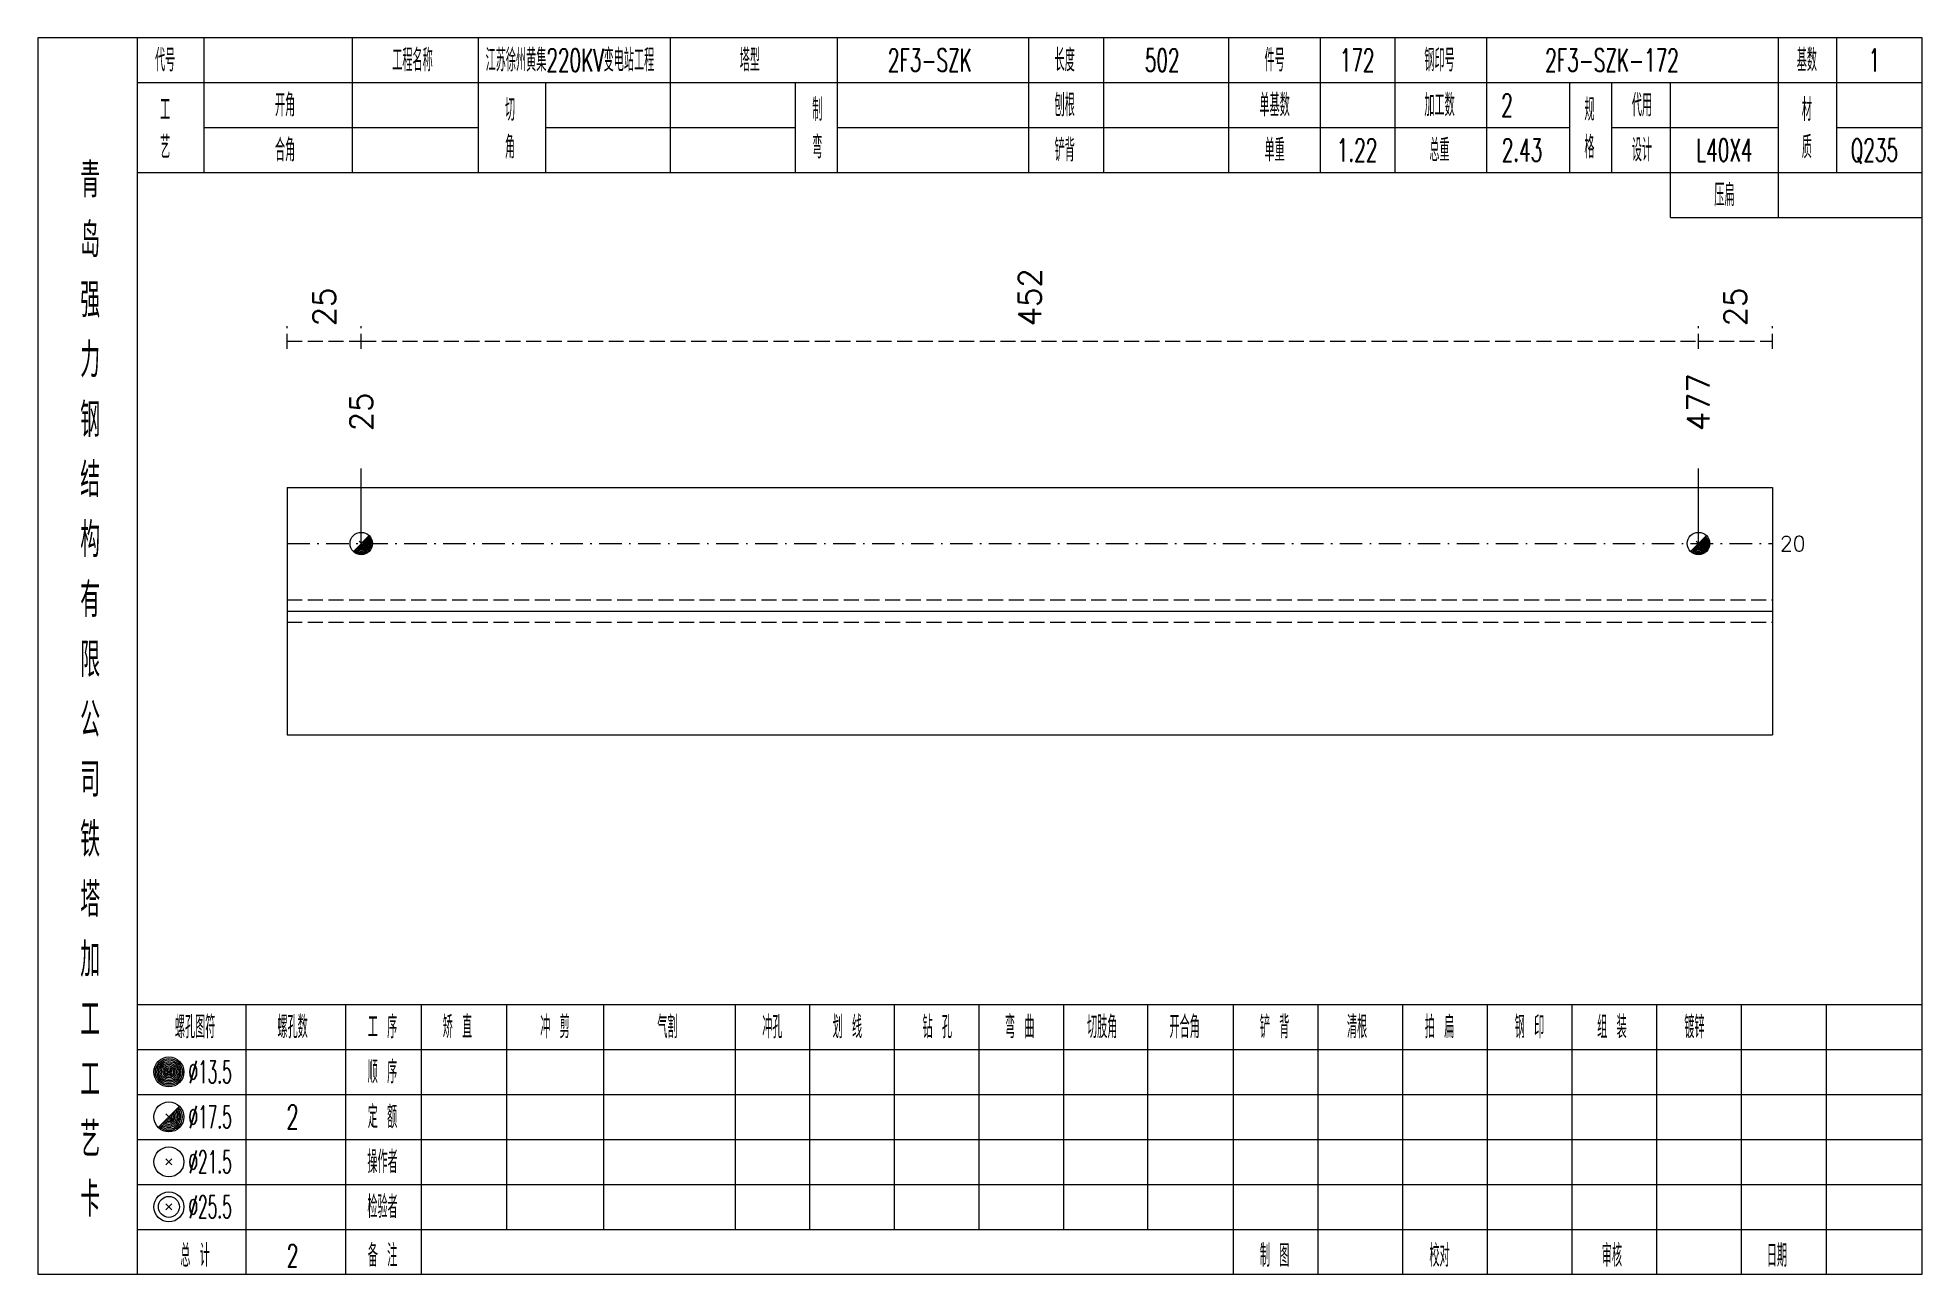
# Model space of a CAD drawing. Extents: x 0 to 4623, y -1159 to 4890.
# Drawn here: x 3425.4 to 3676.8, y 4050 to 4215 of the extents above; entities that cross this region are included whole.
import ezdxf
from ezdxf.enums import TextEntityAlignment as Align

# ---------------------------------------------------------------- set-up
doc = ezdxf.new("R2010")
doc.units = 0
doc.header["$MEASUREMENT"] = 0
doc.linetypes.add('一点画线', pattern=[5.2, 3, -1, 0.2, -1])
doc.linetypes.add('虚线', pattern=[2.75, 2, -0.75])
doc.layers.get('0').update_dxf_attribs({"linetype": 'CONTINUOUS', "lineweight": 25})
for name, color, linetype, lineweight in [('1', 7, 'CONTINUOUS', 25), ('4', 7, 'CONTINUOUS', 25), ('5', 7, 'CONTINUOUS', 25)]:
    doc.layers.add(name, color=color, linetype=linetype, lineweight=lineweight)
doc.styles.get("Standard").update_dxf_attribs({"font": 'simplex.shx', "width": 0.7, "height": 3, "bigfont": 'gbhzfs.shx'})

msp = doc.modelspace()

# ---------------------------------------------------------------- texts
at = {"color": 8, "linetype": 'Continuous', "lineweight": 9}
for s, p in [('452', (3557.75, 4176.5)), ('25', (3463.633, 4176.5)), ('25', (3651.867, 4176.5))]:
    msp.add_text(s, height=3, rotation=90, dxfattribs=at).set_placement(p, align=Align.MIDDLE_LEFT)
at = {"color": 7, "linetype": 'Continuous', "lineweight": 13}
for s, p in [('477', (3646.934, 4162.5)), ('25', (3468.566, 4162.5))]:
    msp.add_text(s, height=3, rotation=90, dxfattribs=at).set_placement(p, align=Align.MIDDLE_LEFT)
msp.add_text('20', height=2, dxfattribs=at).set_placement((3657.8, 4147.5), align=Align.MIDDLE_LEFT)
at = {"layer": '4', "color": 1, "linetype": 'Continuous', "lineweight": 13}
for s, height, width, p in [('代号', 3, 0.6, (3442.4, 4212)), ('工程名称', 3, 0.6, (3475.4, 4212)), ('江苏徐州黄集220KV变电站工程', 3, 0.6, (3496.4, 4212)), ('塔型', 3, 0.6, (3520.4, 4212)), ('2F3-SZK', 3, 0.6, (3544.4, 4212)), ('长度', 3, 0.6, (3562.4, 4212)), ('502', 3, 0.6, (3575.4, 4212)), ('件号', 3, 0.6, (3590.4, 4212)), ('172', 3, 0.6, (3601.4, 4212)), ('钢印号', 3, 0.6, (3612.4, 4212)), ('2F3-SZK-172', 3, 0.6, (3635.4, 4212)), ('基数', 3, 0.6, (3661.4, 4212)), ('1', 3, 0.6, (3670.4, 4212)), ('工', 3, 0.6, (3442.4, 4205.4)), ('开角', 3, 0.6, (3458.4, 4206)), ('切', 3, 0.6, (3488.4, 4205.4)), ('制', 3, 0.6, (3529.4, 4205.4)), ('刨根', 3, 0.6, (3562.4, 4206)), ('单基数', 3, 0.6, (3590.4, 4206)), ('加工数', 3, 0.6, (3612.4, 4206)), ('2', 3, 0.6, (3621.4, 4206)), ('规', 3, 0.6, (3632.4, 4205.4)), ('代用', 3, 0.6, (3639.4, 4206)), ('材', 3, 0.6, (3661.4, 4205.4)), ('艺', 3, 0.6, (3442.4, 4200.4)), ('合角', 3, 0.6, (3458.4, 4200)), ('角', 3, 0.6, (3488.4, 4200.4)), ('弯', 3, 0.6, (3529.4, 4200.4)), ('铲背', 3, 0.6, (3562.4, 4200)), ('单重', 3, 0.6, (3590.4, 4200)), ('1.22', 3, 0.6, (3601.4, 4200)), ('总重', 3, 0.6, (3612.4, 4200)), ('2.43', 3, 0.6, (3623.4, 4200)), ('格', 3, 0.6, (3632.4, 4200.4)), ('设计', 3, 0.6, (3639.4, 4200)), ('L40X4', 3, 0.6, (3650.4, 4200)), ('质', 3, 0.6, (3661.4, 4200.4)), ('Q235', 3, 0.6, (3670.4, 4200)), ('青', 4.6, 0.8, (3432.4, 4196)), ('压扁', 3, 0.6, (3650.4, 4194)), ('岛', 4.6, 0.8, (3432.4, 4188)), ('强', 4.6, 0.8, (3432.4, 4180)), ('力', 4.6, 0.8, (3432.4, 4172)), ('钢', 4.6, 0.8, (3432.4, 4164)), ('结', 4.6, 0.8, (3432.4, 4156)), ('构', 4.6, 0.8, (3432.4, 4148)), ('有', 4.6, 0.8, (3432.4, 4140)), ('限', 4.6, 0.8, (3432.4, 4132)), ('公', 4.6, 0.8, (3432.4, 4124)), ('司', 4.6, 0.8, (3432.4, 4116)), ('铁', 4.6, 0.8, (3432.4, 4108)), ('塔', 4.6, 0.8, (3432.4, 4100)), ('加', 4.6, 0.8, (3432.4, 4092)), ('工', 4.6, 0.8, (3432.4, 4084)), ('螺孔图符', 3, 0.6, (3446.4, 4083)), ('螺孔数', 3, 0.6, (3459.4, 4083)), ('工 序', 3, 0.6, (3471.4, 4083)), ('矫 直', 3, 0.6, (3481.4, 4083)), ('冲 剪', 3, 0.6, (3494.4, 4083)), ('气割', 3, 0.6, (3509.4, 4083)), ('冲孔', 3, 0.6, (3523.4, 4083)), ('划 线', 3, 0.6, (3533.4, 4083)), ('钻 孔', 3, 0.6, (3545.4, 4083)), ('弯 曲', 3, 0.6, (3556.4, 4083)), ('切肢角', 3, 0.6, (3567.4, 4083)), ('开合角', 3, 0.6, (3578.4, 4083)), ('铲 背', 3, 0.6, (3590.4, 4083)), ('清根', 3, 0.6, (3601.4, 4083)), ('拍 扁', 3, 0.6, (3612.4, 4083)), ('钢 印', 3, 0.6, (3624.4, 4083)), ('组 装', 3, 0.6, (3635.4, 4083)), ('镀锌', 3, 0.6, (3646.4, 4083)), ('工', 4.6, 0.8, (3432.4, 4076)), ('%%C13.5', 3, 0.5, (3448.4, 4077)), ('顺 序', 3, 0.6, (3471.4, 4077)), ('定 额', 3, 0.6, (3471.4, 4071)), ('艺', 4.6, 0.8, (3432.4, 4068)), ('%%C17.5', 3, 0.5, (3448.4, 4071)), ('2', 3.2, 0.6, (3459.4, 4071)), ('%%C21.5', 3, 0.5, (3448.4, 4065)), ('操作者', 3, 0.6, (3471.4, 4065)), ('卡', 4.6, 0.8, (3432.4, 4060)), ('%%C25.5', 3, 0.5, (3448.4, 4059)), ('检验者', 3, 0.6, (3471.4, 4059)), ('总 计', 3, 0.6, (3446.4, 4052.5)), ('2', 3, 0.6, (3459.4, 4052.5)), ('备 注', 3, 0.6, (3471.4, 4052.5)), ('制 图', 3, 0.6, (3590.4, 4052.5)), ('校对', 3, 0.6, (3612.4, 4052.5)), ('审核', 3, 0.6, (3635.4, 4052.5)), ('日期', 3, 0.6, (3657.4, 4052.5))]:
    msp.add_text(s, height=height, dxfattribs=dict(at, width=width)).set_placement(p, align=Align.MIDDLE_CENTER)

# ---------------------------------------------------------------- blocks, each defined once
blk = doc.blocks.new('孔17.5')
at = {"layer": '5', "color": 7, "linetype": 'Continuous', "lineweight": 13}
for p, q in [((-0.707, -0.707), (0.707, 0.707)), ((-0.2, 0.2), (0.2, -0.2))]:
    blk.add_line(p, q, dxfattribs=at)
blk.add_circle((0, 0), 1, dxfattribs=at)
for radius in [0.9, 0.8, 0.7, 0.6, 0.5, 0.4, 0.3, 0.2, 0.1]:
    blk.add_arc((0, 0), radius, 225, 45, dxfattribs=at)

# ---------------------------------------------------------------- linework, layer by layer
at = {"color": 8, "linetype": '虚线', "lineweight": 9}
for p, q in [((3458.7, 4173.5), (3458.7, 4176.5)), ((3468.566, 4173.5), (3468.566, 4176.5)), ((3468.566, 4173.5), (3468.566, 4176.5)), ((3646.934, 4173.5), (3646.934, 4176.5)), ((3646.934, 4173.5), (3646.934, 4176.5)), ((3656.8, 4173.5), (3656.8, 4176.5)), ((3458.7, 4174.5), (3468.566, 4174.5)), ((3468.566, 4174.5), (3646.934, 4174.5)), ((3646.934, 4174.5), (3656.8, 4174.5))]:
    msp.add_line(p, q, dxfattribs=at)
at = {"color": 7, "linetype": 'Continuous', "lineweight": 13}
for p, q in [((3468.566, 4147.5), (3468.566, 4157.5)), ((3646.934, 4147.5), (3646.934, 4157.5))]:
    msp.add_line(p, q, dxfattribs=at)
at = {"color": 7, "linetype": 'Continuous', "lineweight": 18}
for p, q in [((3458.7, 4155), (3458.7, 4122)), ((3458.7, 4155), (3656.8, 4155)), ((3656.8, 4155), (3656.8, 4122)), ((3458.7, 4138.5), (3656.8, 4138.5))]:
    msp.add_line(p, q, dxfattribs=at)
at = {"color": 3, "linetype": '一点画线', "lineweight": 13}
msp.add_line((3458.7, 4147.5), (3656.8, 4147.5), dxfattribs=at)
at = {"color": 1, "linetype": '虚线', "lineweight": 18}
for p, q in [((3458.7, 4140), (3656.8, 4140)), ((3458.7, 4137), (3656.8, 4137))]:
    msp.add_line(p, q, dxfattribs=at)
at = {"layer": '1', "color": 7, "linetype": 'Continuous', "lineweight": 18}
msp.add_line((3458.7, 4122), (3656.8, 4122), dxfattribs=at)
at = {"layer": '4', "color": 1, "linetype": 'Continuous', "lineweight": 18}
for p, q in [((3438.7, 4050), (3438.7, 4215)), ((3447.6, 4197), (3447.6, 4215)), ((3467.4, 4197), (3467.4, 4215)), ((3484.2, 4197), (3484.2, 4215)), ((3509.8, 4197), (3509.8, 4215)), ((3532.1, 4197), (3532.1, 4215)), ((3557.6, 4197), (3557.6, 4215)), ((3567.6, 4197), (3567.6, 4215)), ((3584.3, 4197), (3584.3, 4215)), ((3596.5, 4197), (3596.5, 4215)), ((3606.5, 4197), (3606.5, 4215)), ((3618.7, 4197), (3618.7, 4215)), ((3657.6, 4191), (3657.6, 4215)), ((3665.4, 4197), (3665.4, 4215)), ((3438.7, 4209), (3676.8, 4209)), ((3493.2, 4197), (3493.2, 4209)), ((3526.5, 4197), (3526.5, 4209)), ((3629.8, 4197), (3629.8, 4209)), ((3635.4, 4197), (3635.4, 4209)), ((3643.2, 4191), (3643.2, 4209)), ((3447.6, 4203), (3484.2, 4203)), ((3493.2, 4203), (3526.5, 4203)), ((3532.1, 4203), (3629.8, 4203)), ((3635.4, 4203), (3657.6, 4203)), ((3665.4, 4203), (3676.8, 4203)), ((3438.7, 4197), (3676.8, 4197)), ((3643.2, 4191), (3676.8, 4191)), ((3438.7, 4086), (3676.8, 4086)), ((3453.2, 4050), (3453.2, 4086)), ((3466.5, 4050), (3466.5, 4086)), ((3476.6, 4050), (3476.6, 4086)), ((3488, 4056), (3488, 4086)), ((3500.9, 4056), (3500.9, 4086)), ((3518.5, 4056), (3518.5, 4086)), ((3528.4, 4056), (3528.4, 4086)), ((3539.7, 4056), (3539.7, 4086)), ((3551, 4056), (3551, 4086)), ((3562.3, 4056), (3562.3, 4086)), ((3573.5, 4056), (3573.5, 4086)), ((3584.9, 4056), (3584.9, 4086)), ((3596.2, 4056), (3596.2, 4086)), ((3607.5, 4056), (3607.5, 4086)), ((3618.8, 4056), (3618.8, 4086)), ((3630.1, 4056), (3630.1, 4086)), ((3641.4, 4056), (3641.4, 4086)), ((3652.7, 4056), (3652.7, 4086)), ((3664, 4056), (3664, 4086)), ((3438.7, 4080), (3676.8, 4080)), ((3438.7, 4074), (3676.8, 4074)), ((3438.7, 4068), (3676.8, 4068)), ((3438.7, 4062), (3676.8, 4062)), ((3438.7, 4056), (3676.8, 4056)), ((3584.9, 4050), (3584.9, 4056)), ((3596.2, 4050), (3596.2, 4056)), ((3607.5, 4050), (3607.5, 4056)), ((3618.8, 4050), (3618.8, 4056)), ((3630.1, 4050), (3630.1, 4056)), ((3641.4, 4050), (3641.4, 4056)), ((3652.7, 4050), (3652.7, 4056)), ((3664, 4050), (3664, 4056))]:
    msp.add_line(p, q, dxfattribs=at)
at = {"layer": '4', "color": 7, "linetype": 'Continuous', "lineweight": 13}
for p, q in [((3442.7, 4076.8), (3443.1, 4077.2)), ((3443.1, 4076.8), (3442.7, 4077.2)), ((3441.486, 4069.586), (3444.314, 4072.414)), ((3442.5, 4071.4), (3443.3, 4070.6)), ((3442.5, 4064.6), (3443.3, 4065.4)), ((3442.5, 4065.4), (3443.3, 4064.6)), ((3442.5, 4058.6), (3443.3, 4059.4)), ((3442.5, 4059.4), (3443.3, 4058.6))]:
    msp.add_line(p, q, dxfattribs=at)
at = {"layer": '4', "color": 1, "linetype": 'Continuous', "lineweight": 18}
msp.add_lwpolyline([(3425.4, 4215), (3425.4, 4050), (3676.8, 4050), (3676.8, 4215)], close=True, dxfattribs=at)
at = {"layer": '4', "color": 7, "linetype": 'Continuous', "lineweight": 13}
for centre, radius in [((3442.9, 4077), 2), ((3442.9, 4077), 1.8), ((3442.9, 4077), 1.6), ((3442.9, 4077), 1.4), ((3442.9, 4077), 1.2), ((3442.9, 4077), 1), ((3442.9, 4077), 0.8), ((3442.9, 4077), 0.6), ((3442.9, 4077), 0.4), ((3442.9, 4077), 0.2), ((3442.9, 4071), 2), ((3442.9, 4065), 2), ((3442.9, 4059), 2), ((3442.9, 4059), 1.4)]:
    msp.add_circle(centre, radius, dxfattribs=at)
for radius in [1.8, 1.6, 1.4, 1.2, 1, 0.8, 0.6, 0.4, 0.2]:
    msp.add_arc((3442.9, 4071), radius, 225, 45, dxfattribs=at)

# ---------------------------------------------------------------- block references
at = {"color": 7, "linetype": 'Continuous', "lineweight": 13, "xscale": 1.5, "yscale": 1.5, "zscale": 1.5}
for p in [(3468.566, 4147.5), (3646.934, 4147.5)]:
    msp.add_blockref('孔17.5', p, dxfattribs=at)

msp.set_redraw_order([(e.dxf.handle, doc.entitydb.next_handle()) for e in msp.query("TEXT MTEXT ATTDEF DIMENSION ARC_DIMENSION")])  # texts and dimensions are drawn at this point

doc.saveas('drawing.dxf')
